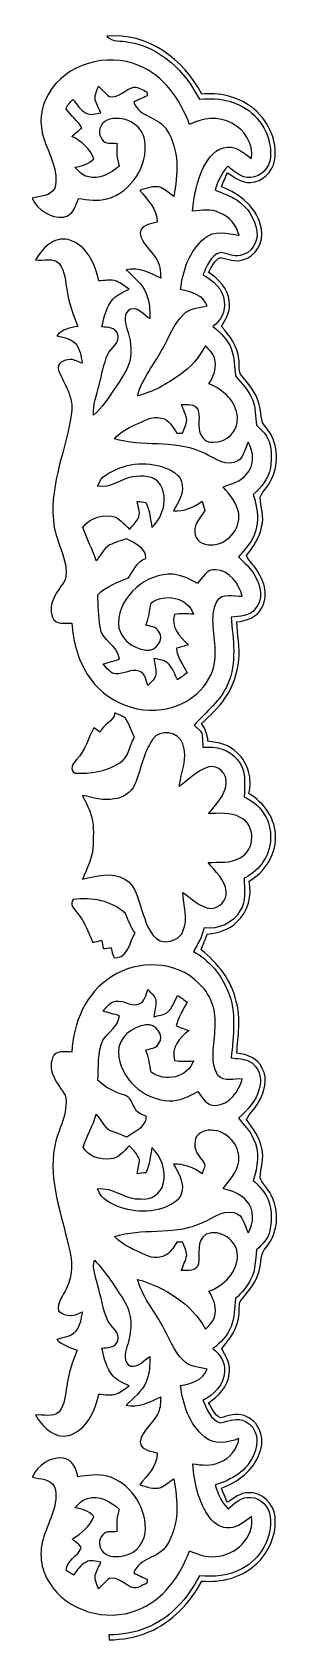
# Model space of a CAD drawing. Header units: centimetres. Extents: x -1.9 to 1.9, y -12.1 to 12.2.
import ezdxf

# ---------------------------------------------------------------- set-up
doc = ezdxf.new("R2010")
doc.units = ezdxf.units.CM
doc.header["$MEASUREMENT"] = 0
doc.layers.add('Camada 1', color=7, linetype='Continuous')

msp = doc.modelspace()

# ---------------------------------------------------------------- linework, layer by layer
at = {"layer": 'Camada 1', "color": 149}
msp.add_open_spline([(-0.72531, 12.11226), (-0.1203, 12.17365), (0.44343, 11.76266), (0.70731, 11.23809), (0.70731, 11.23809), (0.96872, 11.26172), (1.23825, 11.20493), (1.45204, 11.04793), (1.45204, 11.04793), (1.70249, 10.86414), (1.85985, 10.54135), (1.80833, 10.22949), (1.80833, 10.22949), (1.77765, 10.05593), (1.62418, 9.9127), (1.44638, 9.90317), (1.44638, 9.90317), (1.31163, 9.88907), (1.20156, 9.98007), (1.09502, 10.04782), (1.09502, 10.04782), (1.06432, 9.97726), (1.03433, 9.9067), (1.00576, 9.83544), (1.00576, 9.83544), (1.28693, 9.72784), (1.55609, 9.50912), (1.61008, 9.19832), (1.61008, 9.19832), (1.64782, 9.00112), (1.52541, 8.77887), (1.32537, 8.73125), (1.32537, 8.73125), (1.21214, 8.69349), (1.10067, 8.74924), (0.99024, 8.76864), (0.99024, 8.76864), (0.89464, 8.73301), (0.86006, 8.62329), (0.81104, 8.54286), (0.81104, 8.54286), (0.96202, 8.44232), (1.10172, 8.29874), (1.12289, 8.11001), (1.12289, 8.11001), (1.15322, 7.96924), (1.07244, 7.84224), (1.00858, 7.72407), (1.00858, 7.72407), (1.13135, 7.58437), (1.24919, 7.4235), (1.26717, 7.23159), (1.26717, 7.23159), (1.28198, 7.15751), (1.2633, 7.07602), (1.29222, 7.0051), (1.29222, 7.0051), (1.40582, 6.86681), (1.53246, 6.72747), (1.57444, 6.5479), (1.57444, 6.5479), (1.6122, 6.43078), (1.58326, 6.2886), (1.67922, 6.19548), (1.67922, 6.19548), (1.85914, 5.98557), (1.88348, 5.67124), (1.76705, 5.425), (1.76705, 5.425), (1.72225, 5.32341), (1.63795, 5.24615), (1.58996, 5.14702), (1.58996, 5.14702), (1.59561, 4.99745), (1.6584, 4.84823), (1.6129, 4.699), (1.6129, 4.699), (1.58326, 4.53319), (1.48237, 4.39632), (1.3857, 4.26332), (1.3857, 4.26332), (1.4037, 4.1924), (1.46967, 4.14513), (1.50883, 4.08515), (1.50883, 4.08515), (1.64112, 3.91512), (1.73073, 3.66676), (1.61042, 3.46638), (1.61042, 3.46638), (1.54199, 3.32668), (1.38148, 3.278), (1.23859, 3.25931), (1.23859, 3.25931), (1.24178, 3.06704), (1.28447, 2.87655), (1.26787, 2.68393), (1.26787, 2.68393), (1.24495, 2.48072), (1.17897, 2.27999), (1.06362, 2.1103), (1.06362, 2.1103), (0.96485, 1.96427), (0.83078, 1.8475), (0.70626, 1.72437), (0.70626, 1.72437), (0.75812, 1.64253), (0.79587, 1.55256), (0.80115, 1.4545), (0.80115, 1.4545), (0.96131, 1.43898), (1.13064, 1.4037), (1.24388, 1.27916), (1.24388, 1.27916), (1.41216, 1.12642), (1.47284, 0.88194), (1.41922, 0.66428), (1.41922, 0.66428), (1.65452, 0.52846), (1.82738, 0.27763), (1.82279, 0), (1.82279, 0), (1.82527, -0.27481), (1.65522, -0.52317), (1.42239, -0.65899), (1.42239, -0.65899), (1.46755, -0.87841), (1.41145, -1.12253), (1.24001, -1.27494), (1.24001, -1.27494), (1.1236, -1.39841), (0.95355, -1.43862), (0.79199, -1.45873), (0.79199, -1.45873), (0.762, -1.53846), (0.72884, -1.61712), (0.69673, -1.69615), (0.69673, -1.69615), (0.94896, -1.89442), (1.15851, -2.16005), (1.22872, -2.47896), (1.22872, -2.47896), (1.30703, -2.73437), (1.25024, -2.99895), (1.23825, -3.25895), (1.23825, -3.25895), (1.38959, -3.2773), (1.56033, -3.33587), (1.62243, -3.48967), (1.62243, -3.48967), (1.71131, -3.65371), (1.65629, -3.84915), (1.56669, -4.00015), (1.56669, -4.00015), (1.51482, -4.09363), (1.43087, -4.1656), (1.38219, -4.2612), (1.38219, -4.2612), (1.48237, -4.39313), (1.58291, -4.53248), (1.61325, -4.69971), (1.61325, -4.69971), (1.6577, -4.84786), (1.59597, -4.99638), (1.58996, -5.1449), (1.58996, -5.1449), (1.61466, -5.20912), (1.66582, -5.25885), (1.70285, -5.31636), (1.70285, -5.31636), (1.88736, -5.57176), (1.88665, -5.95277), (1.67922, -6.19548), (1.67922, -6.19548), (1.58433, -6.28896), (1.61183, -6.43078), (1.57444, -6.5479), (1.57444, -6.5479), (1.53634, -6.71018), (1.42909, -6.84247), (1.32221, -6.96524), (1.32221, -6.96524), (1.25552, -7.0238), (1.2841, -7.11941), (1.2707, -7.19701), (1.2707, -7.19701), (1.26223, -7.40127), (1.13946, -7.57519), (1.00894, -7.723), (1.00894, -7.723), (1.07138, -7.84153), (1.15288, -7.9689), (1.12289, -8.10965), (1.12289, -8.10965), (1.10172, -8.29839), (0.96273, -8.44267), (0.81068, -8.54216), (0.81068, -8.54216), (0.85972, -8.62295), (0.89464, -8.7323), (0.98989, -8.76899), (0.98989, -8.76899), (1.10771, -8.74501), (1.22907, -8.68961), (1.34902, -8.7376), (1.34902, -8.7376), (1.57656, -8.81097), (1.67534, -9.09496), (1.58114, -9.30627), (1.58114, -9.30627), (1.48943, -9.56522), (1.25341, -9.73737), (1.00646, -9.83509), (1.00646, -9.83509), (1.0347, -9.90635), (1.06432, -9.97691), (1.09502, -10.04746), (1.09502, -10.04746), (1.19274, -9.98643), (1.28939, -9.90389), (1.41111, -9.90247), (1.41111, -9.90247), (1.6143, -9.88905), (1.79634, -10.06544), (1.81468, -10.26337), (1.81468, -10.26337), (1.84291, -10.53112), (1.72578, -10.80416), (1.52858, -10.98408), (1.52858, -10.98408), (1.30986, -11.18693), (1.00083, -11.26525), (0.70767, -11.23809), (0.70767, -11.23809), (0.53269, -11.5704), (0.25822, -11.85932), (-0.09102, -12.00784), (-0.09102, -12.00784), (-0.2801, -12.09216), (-0.48753, -12.12356), (-0.6932, -12.12708), (-0.6932, -12.12708), (-0.6932, -12.10839), (-0.69356, -12.07099), (-0.69391, -12.0523), (-0.69391, -12.0523), (-0.31255, -12.05406), (0.07761, -11.91153), (0.33796, -11.62685), (0.33796, -11.62685), (0.47907, -11.49419), (0.58103, -11.32769), (0.67168, -11.158), (0.67168, -11.158), (0.889, -11.18059), (1.1176, -11.164), (1.31092, -11.05288), (1.31092, -11.05288), (1.59702, -10.91035), (1.77694, -10.58367), (1.74271, -10.26548), (1.74271, -10.26548), (1.72614, -10.11344), (1.60126, -9.98007), (1.44533, -9.97338), (1.44533, -9.97338), (1.30632, -9.95749), (1.20332, -10.06686), (1.10525, -10.14659), (1.10525, -10.14659), (1.00365, -10.04922), (0.95108, -9.91799), (0.91052, -9.78641), (0.91052, -9.78641), (1.15076, -9.70915), (1.40017, -9.57545), (1.49365, -9.32497), (1.49365, -9.32497), (1.58326, -9.15775), (1.54975, -8.9147), (1.36842, -8.82438), (1.36842, -8.82438), (1.24636, -8.75736), (1.11407, -8.82261), (0.9906, -8.84519), (0.9906, -8.84519), (0.83609, -8.80709), (0.78916, -8.63141), (0.72284, -8.50723), (0.72284, -8.50723), (0.88864, -8.42115), (1.04739, -8.27475), (1.04985, -8.07402), (1.04985, -8.07402), (1.06961, -7.93184), (0.97966, -7.8112), (0.87629, -7.72548), (0.87629, -7.72548), (0.98882, -7.63447), (1.09996, -7.53075), (1.1504, -7.39174), (1.1504, -7.39174), (1.20721, -7.25805), (1.19238, -7.10917), (1.2199, -6.96982), (1.2199, -6.96982), (1.30422, -6.87599), (1.40229, -6.79026), (1.45062, -6.67066), (1.45062, -6.67066), (1.52576, -6.53591), (1.51095, -6.37786), (1.5367, -6.23181), (1.5367, -6.23181), (1.62207, -6.14856), (1.71484, -6.06178), (1.73848, -5.93901), (1.73848, -5.93901), (1.76988, -5.76438), (1.77165, -5.57072), (1.68063, -5.41267), (1.68063, -5.41267), (1.63371, -5.32236), (1.55609, -5.25497), (1.4866, -5.18337), (1.4866, -5.18337), (1.55327, -4.9791), (1.58644, -4.74732), (1.4866, -4.54766), (1.4866, -4.54766), (1.44039, -4.42665), (1.3395, -4.3434), (1.26434, -4.24215), (1.26434, -4.24215), (1.3977, -4.11762), (1.53353, -3.9811), (1.57551, -3.79623), (1.57551, -3.79623), (1.63442, -3.64277), (1.56915, -3.45263), (1.42063, -3.37819), (1.42063, -3.37819), (1.33561, -3.34468), (1.24319, -3.34151), (1.15359, -3.33162), (1.15359, -3.33162), (1.18109, -2.99614), (1.23895, -2.6423), (1.10418, -2.32163), (1.10418, -2.32163), (1.00259, -2.06974), (0.81808, -1.85384), (0.58103, -1.72013), (0.58103, -1.72013), (0.65334, -1.61113), (0.71049, -1.49294), (0.74436, -1.36666), (0.74436, -1.36666), (0.95496, -1.38818), (1.18145, -1.30174), (1.28447, -1.10842), (1.28447, -1.10842), (1.38394, -0.96237), (1.35078, -0.78105), (1.34796, -0.6156), (1.34796, -0.6156), (1.59244, -0.49883), (1.76671, -0.23953), (1.7473, 0.03598), (1.7473, 0.03598), (1.74342, 0.28892), (1.5748, 0.51435), (1.34725, 0.61489), (1.34725, 0.61489), (1.35643, 0.80503), (1.3843, 1.02022), (1.24848, 1.17615), (1.24848, 1.17615), (1.12923, 1.34126), (0.91687, 1.38041), (0.72602, 1.36489), (0.72602, 1.36489), (0.72036, 1.43651), (0.72107, 1.50883), (0.70872, 1.57973), (0.70872, 1.57973), (0.67663, 1.62489), (0.63394, 1.66088), (0.59513, 1.69932), (0.59513, 1.69932), (0.77116, 1.90112), (0.99694, 2.06869), (1.10348, 2.32197), (1.10348, 2.32197), (1.24459, 2.64054), (1.17651, 2.99685), (1.15393, 3.33162), (1.15393, 3.33162), (1.28023, 3.3461), (1.43191, 3.34362), (1.51694, 3.45581), (1.51694, 3.45581), (1.64287, 3.59409), (1.59597, 3.79871), (1.51623, 3.94794), (1.51623, 3.94794), (1.45908, 4.06717), (1.3529, 4.14867), (1.26434, 4.24285), (1.26434, 4.24285), (1.3462, 4.34939), (1.45133, 4.44112), (1.49718, 4.57164), (1.49718, 4.57164), (1.58537, 4.76637), (1.5501, 4.98686), (1.48624, 5.183), (1.48624, 5.183), (1.60513, 5.29307), (1.71838, 5.42325), (1.74554, 5.58835), (1.74554, 5.58835), (1.76283, 5.73792), (1.76988, 5.89879), (1.70215, 6.03778), (1.70215, 6.03778), (1.66511, 6.11645), (1.59349, 6.16902), (1.5367, 6.23217), (1.5367, 6.23217), (1.51095, 6.36057), (1.52822, 6.49851), (1.4725, 6.62094), (1.4725, 6.62094), (1.42168, 6.75886), (1.31621, 6.86293), (1.22096, 6.97018), (1.22096, 6.97018), (1.19133, 7.10847), (1.20826, 7.25733), (1.15111, 7.39034), (1.15111, 7.39034), (1.10101, 7.53039), (0.98848, 7.63305), (0.877, 7.72512), (0.877, 7.72512), (0.99236, 7.81437), (1.07631, 7.95408), (1.04668, 8.10436), (1.04668, 8.10436), (1.03258, 8.2931), (0.87877, 8.42433), (0.72319, 8.50723), (0.72319, 8.50723), (0.78916, 8.63141), (0.83609, 8.80709), (0.9906, 8.84519), (0.9906, 8.84519), (1.09114, 8.83355), (1.18638, 8.77428), (1.29046, 8.80004), (1.29046, 8.80004), (1.45696, 8.82543), (1.56209, 9.00288), (1.54023, 9.16305), (1.54023, 9.16305), (1.51058, 9.35355), (1.39946, 9.53169), (1.23718, 9.63682), (1.23718, 9.63682), (1.13665, 9.70492), (1.01988, 9.7409), (0.90805, 9.78429), (0.90805, 9.78429), (0.95108, 9.91588), (1.00329, 10.04817), (1.10489, 10.14659), (1.10489, 10.14659), (1.21179, 10.05063), (1.35042, 9.93352), (1.50495, 9.98819), (1.50495, 9.98819), (1.66017, 10.02065), (1.75612, 10.18398), (1.74625, 10.33568), (1.74625, 10.33568), (1.7519, 10.6493), (1.55327, 10.95127), (1.26612, 11.07545), (1.26612, 11.07545), (1.08267, 11.16824), (0.87241, 11.1774), (0.67168, 11.15836), (0.67168, 11.15836), (0.46284, 11.58098), (0.08254, 11.94752), (-0.39687, 12.02372), (-0.39687, 12.02372), (-0.50658, 12.05476), (-0.64347, 12.01525), (-0.72531, 12.11226)], degree=3, knots=[0, 0, 0, 0, 0.00793651, 0.00793651, 0.00793651, 0.00793651, 0.01587302, 0.01587302, 0.01587302, 0.01587302, 0.02380952, 0.02380952, 0.02380952, 0.02380952, 0.03174603, 0.03174603, 0.03174603, 0.03174603, 0.03968254, 0.03968254, 0.03968254, 0.03968254, 0.04761905, 0.04761905, 0.04761905, 0.04761905, 0.05555556, 0.05555556, 0.05555556, 0.05555556, 0.06349206, 0.06349206, 0.06349206, 0.06349206, 0.07142857, 0.07142857, 0.07142857, 0.07142857, 0.07936508, 0.07936508, 0.07936508, 0.07936508, 0.08730159, 0.08730159, 0.08730159, 0.08730159, 0.0952381, 0.0952381, 0.0952381, 0.0952381, 0.1031746, 0.1031746, 0.1031746, 0.1031746, 0.11111111, 0.11111111, 0.11111111, 0.11111111, 0.11904762, 0.11904762, 0.11904762, 0.11904762, 0.12698413, 0.12698413, 0.12698413, 0.12698413, 0.13492063, 0.13492063, 0.13492063, 0.13492063, 0.14285714, 0.14285714, 0.14285714, 0.14285714, 0.15079365, 0.15079365, 0.15079365, 0.15079365, 0.15873016, 0.15873016, 0.15873016, 0.15873016, 0.16666667, 0.16666667, 0.16666667, 0.16666667, 0.17460317, 0.17460317, 0.17460317, 0.17460317, 0.18253968, 0.18253968, 0.18253968, 0.18253968, 0.19047619, 0.19047619, 0.19047619, 0.19047619, 0.1984127, 0.1984127, 0.1984127, 0.1984127, 0.20634921, 0.20634921, 0.20634921, 0.20634921, 0.21428571, 0.21428571, 0.21428571, 0.21428571, 0.22222222, 0.22222222, 0.22222222, 0.22222222, 0.23015873, 0.23015873, 0.23015873, 0.23015873, 0.23809524, 0.23809524, 0.23809524, 0.23809524, 0.24603175, 0.24603175, 0.24603175, 0.24603175, 0.25396825, 0.25396825, 0.25396825, 0.25396825, 0.26190476, 0.26190476, 0.26190476, 0.26190476, 0.26984127, 0.26984127, 0.26984127, 0.26984127, 0.27777778, 0.27777778, 0.27777778, 0.27777778, 0.28571429, 0.28571429, 0.28571429, 0.28571429, 0.29365079, 0.29365079, 0.29365079, 0.29365079, 0.3015873, 0.3015873, 0.3015873, 0.3015873, 0.30952381, 0.30952381, 0.30952381, 0.30952381, 0.31746032, 0.31746032, 0.31746032, 0.31746032, 0.32539683, 0.32539683, 0.32539683, 0.32539683, 0.33333333, 0.33333333, 0.33333333, 0.33333333, 0.34126984, 0.34126984, 0.34126984, 0.34126984, 0.34920635, 0.34920635, 0.34920635, 0.34920635, 0.35714286, 0.35714286, 0.35714286, 0.35714286, 0.36507937, 0.36507937, 0.36507937, 0.36507937, 0.37301587, 0.37301587, 0.37301587, 0.37301587, 0.38095238, 0.38095238, 0.38095238, 0.38095238, 0.38888889, 0.38888889, 0.38888889, 0.38888889, 0.3968254, 0.3968254, 0.3968254, 0.3968254, 0.4047619, 0.4047619, 0.4047619, 0.4047619, 0.41269841, 0.41269841, 0.41269841, 0.41269841, 0.42063492, 0.42063492, 0.42063492, 0.42063492, 0.42857143, 0.42857143, 0.42857143, 0.42857143, 0.43650794, 0.43650794, 0.43650794, 0.43650794, 0.44444444, 0.44444444, 0.44444444, 0.44444444, 0.45238095, 0.45238095, 0.45238095, 0.45238095, 0.46031746, 0.46031746, 0.46031746, 0.46031746, 0.46825397, 0.46825397, 0.46825397, 0.46825397, 0.47619048, 0.47619048, 0.47619048, 0.47619048, 0.48412698, 0.48412698, 0.48412698, 0.48412698, 0.49206349, 0.49206349, 0.49206349, 0.49206349, 0.5, 0.5, 0.5, 0.5, 0.50793651, 0.50793651, 0.50793651, 0.50793651, 0.51587302, 0.51587302, 0.51587302, 0.51587302, 0.52380952, 0.52380952, 0.52380952, 0.52380952, 0.53174603, 0.53174603, 0.53174603, 0.53174603, 0.53968254, 0.53968254, 0.53968254, 0.53968254, 0.54761905, 0.54761905, 0.54761905, 0.54761905, 0.55555556, 0.55555556, 0.55555556, 0.55555556, 0.56349206, 0.56349206, 0.56349206, 0.56349206, 0.57142857, 0.57142857, 0.57142857, 0.57142857, 0.57936508, 0.57936508, 0.57936508, 0.57936508, 0.58730159, 0.58730159, 0.58730159, 0.58730159, 0.5952381, 0.5952381, 0.5952381, 0.5952381, 0.6031746, 0.6031746, 0.6031746, 0.6031746, 0.61111111, 0.61111111, 0.61111111, 0.61111111, 0.61904762, 0.61904762, 0.61904762, 0.61904762, 0.62698413, 0.62698413, 0.62698413, 0.62698413, 0.63492063, 0.63492063, 0.63492063, 0.63492063, 0.64285714, 0.64285714, 0.64285714, 0.64285714, 0.65079365, 0.65079365, 0.65079365, 0.65079365, 0.65873016, 0.65873016, 0.65873016, 0.65873016, 0.66666667, 0.66666667, 0.66666667, 0.66666667, 0.67460317, 0.67460317, 0.67460317, 0.67460317, 0.68253968, 0.68253968, 0.68253968, 0.68253968, 0.69047619, 0.69047619, 0.69047619, 0.69047619, 0.6984127, 0.6984127, 0.6984127, 0.6984127, 0.70634921, 0.70634921, 0.70634921, 0.70634921, 0.71428571, 0.71428571, 0.71428571, 0.71428571, 0.72222222, 0.72222222, 0.72222222, 0.72222222, 0.73015873, 0.73015873, 0.73015873, 0.73015873, 0.73809524, 0.73809524, 0.73809524, 0.73809524, 0.74603175, 0.74603175, 0.74603175, 0.74603175, 0.75396825, 0.75396825, 0.75396825, 0.75396825, 0.76190476, 0.76190476, 0.76190476, 0.76190476, 0.76984127, 0.76984127, 0.76984127, 0.76984127, 0.77777778, 0.77777778, 0.77777778, 0.77777778, 0.78571429, 0.78571429, 0.78571429, 0.78571429, 0.79365079, 0.79365079, 0.79365079, 0.79365079, 0.8015873, 0.8015873, 0.8015873, 0.8015873, 0.80952381, 0.80952381, 0.80952381, 0.80952381, 0.81746032, 0.81746032, 0.81746032, 0.81746032, 0.82539683, 0.82539683, 0.82539683, 0.82539683, 0.83333333, 0.83333333, 0.83333333, 0.83333333, 0.84126984, 0.84126984, 0.84126984, 0.84126984, 0.84920635, 0.84920635, 0.84920635, 0.84920635, 0.85714286, 0.85714286, 0.85714286, 0.85714286, 0.86507937, 0.86507937, 0.86507937, 0.86507937, 0.87301587, 0.87301587, 0.87301587, 0.87301587, 0.88095238, 0.88095238, 0.88095238, 0.88095238, 0.88888889, 0.88888889, 0.88888889, 0.88888889, 0.8968254, 0.8968254, 0.8968254, 0.8968254, 0.9047619, 0.9047619, 0.9047619, 0.9047619, 0.91269841, 0.91269841, 0.91269841, 0.91269841, 0.92063492, 0.92063492, 0.92063492, 0.92063492, 0.92857143, 0.92857143, 0.92857143, 0.92857143, 0.93650794, 0.93650794, 0.93650794, 0.93650794, 0.94444444, 0.94444444, 0.94444444, 0.94444444, 0.95238095, 0.95238095, 0.95238095, 0.95238095, 0.96031746, 0.96031746, 0.96031746, 0.96031746, 0.96825397, 0.96825397, 0.96825397, 0.96825397, 0.97619048, 0.97619048, 0.97619048, 0.97619048, 0.98412698, 0.98412698, 0.98412698, 0.98412698, 1, 1, 1, 1], dxfattribs=at)
at = {"layer": 'Camada 1', "color": 156}
for points, knots in [([(-1.6083, 11.23703), (-1.34761, 11.69564), (-0.72319, 11.87273), (-0.24589, 11.66953), (-0.24589, 11.66953), (0.13864, 11.51854), (0.38381, 11.15236), (0.5228, 10.77877), (0.5228, 10.77877), (0.71861, 10.88072), (0.96555, 10.91035), (1.16275, 10.7957), (1.16275, 10.7957), (1.3596, 10.70222), (1.48836, 10.48526), (1.46085, 10.26618), (1.46085, 10.26618), (1.34832, 10.33603), (1.24213, 10.4468), (1.09855, 10.43375), (1.09855, 10.43375), (0.92251, 10.43199), (0.80751, 10.2743), (0.73625, 10.13177), (0.73625, 10.13177), (0.63253, 9.92611), (0.59055, 9.6961), (0.57043, 9.46855), (0.57043, 9.46855), (0.7059, 9.48372), (0.85019, 9.50524), (0.97825, 9.4435), (0.97825, 9.4435), (1.12783, 9.38776), (1.23542, 9.2523), (1.27175, 9.09848), (1.27175, 9.09848), (1.09819, 9.13553), (0.895, 9.18845), (0.74648, 9.05615), (0.74648, 9.05615), (0.5221, 8.86777), (0.41804, 8.5665), (0.3891, 8.28181), (0.3891, 8.28181), (0.54785, 8.25429), (0.72602, 8.20137), (0.79021, 8.03592), (0.79021, 8.03592), (0.66462, 8.00699), (0.52175, 7.99888), (0.4265, 7.90115), (0.4265, 7.90115), (0.28434, 7.7597), (0.21554, 7.56673), (0.12064, 7.39422), (0.12064, 7.39422), (-0.00212, 7.15327), (-0.19719, 6.94689), (-0.26034, 6.67807), (-0.26034, 6.67807), (-0.0268, 6.72994), (0.18097, 6.85906), (0.3757, 6.99347), (0.3757, 6.99347), (0.53939, 7.10494), (0.66957, 7.25733), (0.76341, 7.43055), (0.76341, 7.43055), (0.82515, 7.36106), (0.91227, 7.29543), (0.9091, 7.19208), (0.9091, 7.19208), (0.93239, 7.07036), (0.87488, 6.95924), (0.81667, 6.85694), (0.81667, 6.85694), (1.03116, 6.77474), (1.23155, 6.59165), (1.24741, 6.35034), (1.24741, 6.35034), (1.264, 6.14997), (1.08162, 5.9637), (0.88123, 5.97534), (0.88123, 5.97534), (0.77998, 5.95948), (0.69568, 6.04872), (0.67451, 6.14079), (0.67451, 6.14079), (0.64487, 6.2484), (0.68757, 6.36376), (0.65017, 6.46959), (0.65017, 6.46959), (0.60147, 6.56201), (0.48612, 6.54227), (0.40004, 6.54719), (0.40004, 6.54719), (0.42827, 6.46994), (0.46848, 6.39514), (0.4819, 6.31296), (0.4819, 6.31296), (0.47695, 6.24275), (0.44379, 6.17889), (0.41909, 6.11433), (0.41909, 6.11433), (0.39722, 6.11433), (0.35348, 6.1147), (0.3316, 6.1147), (0.3316, 6.1147), (0.27269, 6.20535), (0.21342, 6.31754), (0.09701, 6.33942), (0.09701, 6.33942), (-0.04726, 6.38033), (-0.17604, 6.28967), (-0.30232, 6.23569), (-0.30232, 6.23569), (-0.41733, 6.18596), (-0.5274, 6.1221), (-0.61241, 6.02862), (-0.61241, 6.02862), (-0.19015, 5.89738), (0.2734, 6.0152), (0.68509, 5.83388), (0.68509, 5.83388), (0.85372, 5.77639), (1.00576, 5.62044), (1.19627, 5.66914), (1.19627, 5.66914), (1.33984, 5.69911), (1.35042, 5.8688), (1.41145, 5.975), (1.41145, 5.975), (1.49506, 5.82753), (1.50812, 5.62151), (1.3836, 5.49205), (1.3836, 5.49205), (1.29892, 5.37879), (1.1571, 5.34599), (1.03082, 5.3026), (1.03082, 5.3026), (1.13171, 5.18266), (1.24319, 5.05707), (1.26753, 4.89584), (1.26753, 4.89584), (1.29504, 4.65807), (1.08902, 4.41819), (0.84632, 4.42419), (0.84632, 4.42419), (0.73096, 4.41607), (0.59477, 4.49367), (0.60466, 4.6228), (0.60466, 4.6228), (0.58525, 4.75333), (0.6999, 4.83941), (0.75459, 4.94347), (0.75459, 4.94347), (0.74541, 4.99215), (0.72743, 5.03836), (0.71296, 5.08528), (0.71296, 5.08528), (0.58773, 4.99004), (0.43992, 4.92831), (0.2801, 4.93854), (0.2801, 4.93854), (0.34149, 5.05919), (0.43709, 5.17806), (0.41416, 5.3227), (0.41416, 5.3227), (0.40393, 5.48852), (0.23388, 5.56331), (0.09735, 5.60846), (0.09735, 5.60846), (-0.19967, 5.69524), (-0.54081, 5.64127), (-0.78422, 5.44476), (-0.78422, 5.44476), (-0.82973, 5.41372), (-0.84242, 5.35798), (-0.86501, 5.31106), (-0.86501, 5.31106), (-0.67239, 5.27437), (-0.51964, 5.42149), (-0.3376, 5.45112), (-0.3376, 5.45112), (-0.19156, 5.47334), (-0.00458, 5.47758), (0.0822, 5.33259), (0.0822, 5.33259), (0.2046, 5.12127), (0.12417, 4.84752), (-0.0448, 4.68524), (-0.0448, 4.68524), (-0.0702, 4.81329), (-0.07796, 4.94663), (-0.13616, 5.06589), (-0.13616, 5.06589), (-0.16898, 5.06976), (-0.23529, 5.07753), (-0.26811, 5.08141), (-0.26811, 5.08141), (-0.25822, 4.99463), (-0.20214, 4.89513), (-0.26, 4.81434), (-0.26, 4.81434), (-0.29245, 4.7558), (-0.34149, 4.70887), (-0.387, 4.66054), (-0.387, 4.66054), (-0.45084, 4.72439), (-0.50906, 4.79777), (-0.59055, 4.84011), (-0.59055, 4.84011), (-0.76553, 4.89691), (-0.98178, 4.84363), (-1.08725, 4.687), (-1.08725, 4.687), (-1.03504, 4.51379), (-0.93556, 4.35715), (-0.88582, 4.18182), (-0.88582, 4.18182), (-0.82232, 4.26473), (-0.77187, 4.36279), (-0.68474, 4.42382), (-0.68474, 4.42382), (-0.59972, 4.45523), (-0.51647, 4.49721), (-0.42686, 4.51414), (-0.42686, 4.51414), (-0.30726, 4.44675), (-0.13229, 4.38538), (-0.13864, 4.21886), (-0.13864, 4.21886), (-0.27939, 4.17335), (-0.32244, 4.03048), (-0.40111, 3.92324), (-0.40111, 3.92324), (-0.56232, 3.85375), (-0.73625, 3.8033), (-0.86113, 3.671), (-0.86113, 3.671), (-0.85794, 3.50801), (-0.85266, 3.34468), (-0.82761, 3.18311), (-0.82761, 3.18311), (-0.8061, 2.97673), (-0.55633, 2.90371), (-0.53516, 2.69521), (-0.53516, 2.69521), (-0.6177, 2.67053), (-0.70097, 2.64829), (-0.78317, 2.62325), (-0.78317, 2.62325), (-0.7246, 2.56857), (-0.67909, 2.47509), (-0.58773, 2.47543), (-0.58773, 2.47543), (-0.46884, 2.46345), (-0.35701, 2.55693), (-0.23883, 2.51459), (-0.23883, 2.51459), (-0.14498, 2.48391), (-0.13794, 2.37455), (-0.10617, 2.29658), (-0.10617, 2.29658), (-0.06032, 2.34879), (0.00212, 2.39572), (0.01622, 2.46732), (0.01622, 2.46732), (0.01551, 2.54916), (-0.00635, 2.62854), (-0.01693, 2.70862), (-0.01693, 2.70862), (0.06385, 2.68817), (0.15909, 2.68216), (0.21766, 2.61443), (0.21766, 2.61443), (0.27515, 2.54847), (0.30161, 2.46308), (0.34113, 2.38619), (0.34113, 2.38619), (0.39158, 2.41757), (0.44026, 2.45251), (0.48682, 2.49025), (0.48682, 2.49025), (0.42615, 2.60984), (0.33513, 2.72097), (0.32666, 2.85996), (0.32666, 2.85996), (0.3877, 2.87796), (0.44874, 2.89594), (0.50977, 2.91465), (0.50977, 2.91465), (0.3757, 3.02648), (0.23847, 3.18381), (0.29598, 3.37255), (0.29598, 3.37255), (0.39088, 3.3849), (0.48612, 3.38101), (0.58137, 3.37714), (0.58137, 3.37714), (0.49494, 3.63502), (0.14676, 3.69639), (-0.05644, 3.54682), (-0.05644, 3.54682), (-0.08008, 3.43429), (-0.09102, 3.31893), (-0.13864, 3.21239), (-0.13864, 3.21239), (-0.0716, 3.18947), (0.01622, 3.18769), (0.05608, 3.11891), (0.05608, 3.11891), (0.15592, 2.99578), (0.00881, 2.80105), (-0.13757, 2.83174), (-0.13757, 2.83174), (-0.34395, 2.85784), (-0.55386, 3.02048), (-0.55104, 3.2445), (-0.55104, 3.2445), (-0.53445, 3.65724), (-0.13194, 4.00473), (0.27693, 3.97862), (0.27693, 3.97862), (0.40993, 3.9684), (0.52811, 3.90207), (0.64276, 3.84033), (0.64276, 3.84033), (0.71825, 3.92465), (0.78387, 4.0633), (0.91722, 4.04847), (0.91722, 4.04847), (1.12676, 4.03965), (1.26929, 3.8368), (1.32045, 3.65019), (1.32045, 3.65019), (1.1952, 3.63889), (1.01106, 3.71228), (0.93802, 3.57011), (0.93802, 3.57011), (0.81173, 3.32351), (0.92499, 3.04587), (0.9084, 2.78482), (0.9084, 2.78482), (0.92779, 2.41194), (0.63287, 2.07963), (0.28751, 1.97731), (0.28751, 1.97731), (-0.19297, 1.81081), (-0.76022, 2.04223), (-1.02164, 2.47015), (-1.02164, 2.47015), (-1.16804, 2.70016), (-1.23859, 2.9711), (-1.2527, 3.24167), (-1.2527, 3.24167), (-1.3522, 3.24414), (-1.50318, 3.20781), (-1.54657, 3.3288), (-1.54657, 3.3288), (-1.63054, 3.53976), (-1.46261, 3.72886), (-1.35361, 3.8929), (-1.35361, 3.8929), (-1.28939, 4.21569), (-1.52223, 4.48734), (-1.53317, 4.80201), (-1.53317, 4.80201), (-1.5882, 5.35869), (-1.33349, 5.87798), (-1.25764, 6.41948), (-1.25764, 6.41948), (-1.22731, 6.65656), (-1.36806, 6.85411), (-1.45555, 7.05979), (-1.45555, 7.05979), (-1.49825, 7.17337), (-1.36771, 7.21995), (-1.27811, 7.2277), (-1.27811, 7.2277), (-1.21425, 7.22205), (-1.1571, 7.18855), (-1.09643, 7.1695), (-1.09643, 7.1695), (-1.12041, 7.27357), (-1.12959, 7.39104), (-1.20473, 7.4736), (-1.20473, 7.4736), (-1.27528, 7.5519), (-1.38888, 7.55438), (-1.48271, 7.58577), (-1.48271, 7.58577), (-1.40334, 7.68173), (-1.28198, 7.71277), (-1.16275, 7.72442), (-1.16275, 7.72442), (-1.23647, 7.89657), (-1.30033, 8.07402), (-1.32503, 8.26064), (-1.32503, 8.26064), (-1.35466, 8.40105), (-1.35502, 8.55802), (-1.44497, 8.67656), (-1.44497, 8.67656), (-1.53811, 8.77358), (-1.68592, 8.71431), (-1.80374, 8.73019), (-1.80374, 8.73019), (-1.70285, 8.90129), (-1.52788, 9.08966), (-1.3081, 9.03781), (-1.3081, 9.03781), (-1.03187, 8.96338), (-0.90346, 8.6681), (-0.84842, 8.41233), (-0.84842, 8.41233), (-0.75988, 8.41833), (-0.6671, 8.44056), (-0.58032, 8.40951), (-0.58032, 8.40951), (-0.51118, 8.37847), (-0.4512, 8.33119), (-0.38876, 8.28815), (-0.38876, 8.28815), (-0.47059, 8.243), (-0.5662, 8.21372), (-0.63005, 8.14211), (-0.63005, 8.14211), (-0.72777, 8.02145), (-0.77435, 7.8687), (-0.7994, 7.71735), (-0.7994, 7.71735), (-0.70979, 7.71065), (-0.59831, 7.71313), (-0.56161, 7.61083), (-0.56161, 7.61083), (-0.51647, 7.48242), (-0.65899, 7.40409), (-0.71225, 7.30566), (-0.71225, 7.30566), (-0.77645, 7.15822), (-0.80115, 6.99769), (-0.84313, 6.84318), (-0.84313, 6.84318), (-0.87911, 6.69113), (-0.94121, 6.5412), (-0.92674, 6.3821), (-0.92674, 6.3821), (-0.79691, 6.49498), (-0.70696, 6.64316), (-0.60888, 6.7818), (-0.60888, 6.7818), (-0.51929, 6.91409), (-0.42403, 7.04708), (-0.37889, 7.20195), (-0.37889, 7.20195), (-0.35065, 7.36635), (-0.36405, 7.5385), (-0.42333, 7.69479), (-0.42333, 7.69479), (-0.4579, 7.79144), (-0.47978, 7.93326), (-0.36795, 7.98794), (-0.36795, 7.98794), (-0.2494, 8.01758), (-0.16827, 7.89939), (-0.07902, 7.84436), (-0.07902, 7.84436), (-0.07549, 7.97313), (-0.07549, 8.10718), (-0.1337, 8.22536), (-0.1337, 8.22536), (-0.18908, 8.37564), (-0.32631, 8.46772), (-0.4318, 8.5799), (-0.4318, 8.5799), (-0.24482, 8.62365), (-0.07408, 8.53439), (0.08714, 8.45361), (0.08714, 8.45361), (0.08678, 8.56085), (0.07725, 8.67375), (0.01235, 8.76334), (0.01235, 8.76334), (-0.06456, 8.88752), (-0.20601, 8.98136), (-0.22294, 9.13553), (-0.22294, 9.13553), (-0.2092, 9.26499), (-0.06208, 9.26853), (0.03315, 9.30275), (0.03315, 9.30275), (0.03703, 9.50136), (-0.1136, 9.64), (-0.2293, 9.78146), (-0.2293, 9.78146), (-0.127, 9.81498), (-0.01763, 9.85448), (0.09102, 9.82591), (0.09102, 9.82591), (0.16087, 9.78923), (0.21978, 9.7349), (0.28575, 9.69151), (0.28575, 9.69151), (0.35065, 10.02205), (0.37182, 10.39636), (0.18274, 10.69199), (0.18274, 10.69199), (0.06738, 10.89589), (-0.23988, 10.88143), (-0.31855, 11.11637), (-0.31855, 11.11637), (-0.25259, 11.1513), (-0.18486, 11.1827), (-0.11465, 11.20916), (-0.11465, 11.20916), (-0.1164, 11.22503), (-0.11994, 11.25714), (-0.12206, 11.27301), (-0.12206, 11.27301), (-0.1852, 11.29911), (-0.24623, 11.34109), (-0.31644, 11.34251), (-0.31644, 11.34251), (-0.44944, 11.31922), (-0.54081, 11.16506), (-0.68721, 11.20069), (-0.68721, 11.20069), (-0.75106, 11.24231), (-0.79798, 11.30334), (-0.85124, 11.35626), (-0.85124, 11.35626), (-0.87277, 11.28959), (-0.9151, 11.22326), (-0.9017, 11.1506), (-0.9017, 11.1506), (-0.88194, 11.0818), (-0.84561, 11.01936), (-0.81704, 10.9541), (-0.81704, 10.9541), (-0.88971, 10.94705), (-0.96979, 10.90824), (-1.03823, 10.95092), (-1.03823, 10.95092), (-1.12783, 10.99326), (-1.17722, 11.08356), (-1.23789, 11.15695), (-1.23789, 11.15695), (-1.27528, 11.11144), (-1.33385, 11.07474), (-1.3395, 11.0109), (-1.3395, 11.0109), (-1.27034, 10.90859), (-1.16557, 10.83522), (-1.10313, 10.72727), (-1.10313, 10.72727), (-1.15288, 10.68351), (-1.20368, 10.64189), (-1.25341, 10.59849), (-1.25341, 10.59849), (-1.10949, 10.52442), (-0.98142, 10.41646), (-0.92463, 10.25983), (-0.92463, 10.25983), (-0.99835, 10.17763), (-1.10243, 10.14764), (-1.20791, 10.13213), (-1.20791, 10.13213), (-1.15217, 10.07709), (-1.10208, 10.00441), (-1.01917, 9.99031), (-1.01917, 9.99031), (-0.8449, 9.93633), (-0.66781, 10.03546), (-0.54151, 10.14976), (-0.54151, 10.14976), (-0.57221, 10.26159), (-0.58773, 10.3766), (-0.56797, 10.49196), (-0.56797, 10.49196), (-0.64769, 10.50077), (-0.7553, 10.46938), (-0.80044, 10.55722), (-0.80044, 10.55722), (-0.87948, 10.6493), (-0.8262, 10.7957), (-0.72248, 10.84473), (-0.72248, 10.84473), (-0.49213, 10.92976), (-0.18486, 10.79005), (-0.15134, 10.53218), (-0.15134, 10.53218), (-0.09666, 10.15612), (-0.35772, 9.75888), (-0.72214, 9.6527), (-0.72214, 9.6527), (-0.86501, 9.61602), (-1.01247, 9.64177), (-1.15534, 9.66152), (-1.15534, 9.66152), (-1.19556, 9.5458), (-1.23647, 9.3987), (-1.37936, 9.3786), (-1.37936, 9.3786), (-1.57656, 9.35566), (-1.77165, 9.48619), (-1.8542, 9.66293), (-1.8542, 9.66293), (-1.73777, 9.69856), (-1.57797, 9.68903), (-1.51411, 9.81427), (-1.51411, 9.81427), (-1.4411, 10.07921), (-1.60267, 10.32262), (-1.67674, 10.56745), (-1.67674, 10.56745), (-1.7526, 10.78688), (-1.73214, 11.03876), (-1.6083, 11.23703)], [0, 0, 0, 0, 0.00641026, 0.00641026, 0.00641026, 0.00641026, 0.01282051, 0.01282051, 0.01282051, 0.01282051, 0.01923077, 0.01923077, 0.01923077, 0.01923077, 0.02564103, 0.02564103, 0.02564103, 0.02564103, 0.03205128, 0.03205128, 0.03205128, 0.03205128, 0.03846154, 0.03846154, 0.03846154, 0.03846154, 0.04487179, 0.04487179, 0.04487179, 0.04487179, 0.05128205, 0.05128205, 0.05128205, 0.05128205, 0.05769231, 0.05769231, 0.05769231, 0.05769231, 0.06410256, 0.06410256, 0.06410256, 0.06410256, 0.07051282, 0.07051282, 0.07051282, 0.07051282, 0.07692308, 0.07692308, 0.07692308, 0.07692308, 0.08333333, 0.08333333, 0.08333333, 0.08333333, 0.08974359, 0.08974359, 0.08974359, 0.08974359, 0.09615385, 0.09615385, 0.09615385, 0.09615385, 0.1025641, 0.1025641, 0.1025641, 0.1025641, 0.10897436, 0.10897436, 0.10897436, 0.10897436, 0.11538462, 0.11538462, 0.11538462, 0.11538462, 0.12179487, 0.12179487, 0.12179487, 0.12179487, 0.12820513, 0.12820513, 0.12820513, 0.12820513, 0.13461538, 0.13461538, 0.13461538, 0.13461538, 0.14102564, 0.14102564, 0.14102564, 0.14102564, 0.1474359, 0.1474359, 0.1474359, 0.1474359, 0.15384615, 0.15384615, 0.15384615, 0.15384615, 0.16025641, 0.16025641, 0.16025641, 0.16025641, 0.16666667, 0.16666667, 0.16666667, 0.16666667, 0.17307692, 0.17307692, 0.17307692, 0.17307692, 0.17948718, 0.17948718, 0.17948718, 0.17948718, 0.18589744, 0.18589744, 0.18589744, 0.18589744, 0.19230769, 0.19230769, 0.19230769, 0.19230769, 0.19871795, 0.19871795, 0.19871795, 0.19871795, 0.20512821, 0.20512821, 0.20512821, 0.20512821, 0.21153846, 0.21153846, 0.21153846, 0.21153846, 0.21794872, 0.21794872, 0.21794872, 0.21794872, 0.22435897, 0.22435897, 0.22435897, 0.22435897, 0.23076923, 0.23076923, 0.23076923, 0.23076923, 0.23717949, 0.23717949, 0.23717949, 0.23717949, 0.24358974, 0.24358974, 0.24358974, 0.24358974, 0.25, 0.25, 0.25, 0.25, 0.25641026, 0.25641026, 0.25641026, 0.25641026, 0.26282051, 0.26282051, 0.26282051, 0.26282051, 0.26923077, 0.26923077, 0.26923077, 0.26923077, 0.27564103, 0.27564103, 0.27564103, 0.27564103, 0.28205128, 0.28205128, 0.28205128, 0.28205128, 0.28846154, 0.28846154, 0.28846154, 0.28846154, 0.29487179, 0.29487179, 0.29487179, 0.29487179, 0.30128205, 0.30128205, 0.30128205, 0.30128205, 0.30769231, 0.30769231, 0.30769231, 0.30769231, 0.31410256, 0.31410256, 0.31410256, 0.31410256, 0.32051282, 0.32051282, 0.32051282, 0.32051282, 0.32692308, 0.32692308, 0.32692308, 0.32692308, 0.33333333, 0.33333333, 0.33333333, 0.33333333, 0.33974359, 0.33974359, 0.33974359, 0.33974359, 0.34615385, 0.34615385, 0.34615385, 0.34615385, 0.3525641, 0.3525641, 0.3525641, 0.3525641, 0.35897436, 0.35897436, 0.35897436, 0.35897436, 0.36538462, 0.36538462, 0.36538462, 0.36538462, 0.37179487, 0.37179487, 0.37179487, 0.37179487, 0.37820513, 0.37820513, 0.37820513, 0.37820513, 0.38461538, 0.38461538, 0.38461538, 0.38461538, 0.39102564, 0.39102564, 0.39102564, 0.39102564, 0.3974359, 0.3974359, 0.3974359, 0.3974359, 0.40384615, 0.40384615, 0.40384615, 0.40384615, 0.41025641, 0.41025641, 0.41025641, 0.41025641, 0.41666667, 0.41666667, 0.41666667, 0.41666667, 0.42307692, 0.42307692, 0.42307692, 0.42307692, 0.42948718, 0.42948718, 0.42948718, 0.42948718, 0.43589744, 0.43589744, 0.43589744, 0.43589744, 0.44230769, 0.44230769, 0.44230769, 0.44230769, 0.44871795, 0.44871795, 0.44871795, 0.44871795, 0.45512821, 0.45512821, 0.45512821, 0.45512821, 0.46153846, 0.46153846, 0.46153846, 0.46153846, 0.46794872, 0.46794872, 0.46794872, 0.46794872, 0.47435897, 0.47435897, 0.47435897, 0.47435897, 0.48076923, 0.48076923, 0.48076923, 0.48076923, 0.48717949, 0.48717949, 0.48717949, 0.48717949, 0.49358974, 0.49358974, 0.49358974, 0.49358974, 0.5, 0.5, 0.5, 0.5, 0.50641026, 0.50641026, 0.50641026, 0.50641026, 0.51282051, 0.51282051, 0.51282051, 0.51282051, 0.51923077, 0.51923077, 0.51923077, 0.51923077, 0.52564103, 0.52564103, 0.52564103, 0.52564103, 0.53205128, 0.53205128, 0.53205128, 0.53205128, 0.53846154, 0.53846154, 0.53846154, 0.53846154, 0.54487179, 0.54487179, 0.54487179, 0.54487179, 0.55128205, 0.55128205, 0.55128205, 0.55128205, 0.55769231, 0.55769231, 0.55769231, 0.55769231, 0.56410256, 0.56410256, 0.56410256, 0.56410256, 0.57051282, 0.57051282, 0.57051282, 0.57051282, 0.57692308, 0.57692308, 0.57692308, 0.57692308, 0.58333333, 0.58333333, 0.58333333, 0.58333333, 0.58974359, 0.58974359, 0.58974359, 0.58974359, 0.59615385, 0.59615385, 0.59615385, 0.59615385, 0.6025641, 0.6025641, 0.6025641, 0.6025641, 0.60897436, 0.60897436, 0.60897436, 0.60897436, 0.61538462, 0.61538462, 0.61538462, 0.61538462, 0.62179487, 0.62179487, 0.62179487, 0.62179487, 0.62820513, 0.62820513, 0.62820513, 0.62820513, 0.63461538, 0.63461538, 0.63461538, 0.63461538, 0.64102564, 0.64102564, 0.64102564, 0.64102564, 0.6474359, 0.6474359, 0.6474359, 0.6474359, 0.65384615, 0.65384615, 0.65384615, 0.65384615, 0.66025641, 0.66025641, 0.66025641, 0.66025641, 0.66666667, 0.66666667, 0.66666667, 0.66666667, 0.67307692, 0.67307692, 0.67307692, 0.67307692, 0.67948718, 0.67948718, 0.67948718, 0.67948718, 0.68589744, 0.68589744, 0.68589744, 0.68589744, 0.69230769, 0.69230769, 0.69230769, 0.69230769, 0.69871795, 0.69871795, 0.69871795, 0.69871795, 0.70512821, 0.70512821, 0.70512821, 0.70512821, 0.71153846, 0.71153846, 0.71153846, 0.71153846, 0.71794872, 0.71794872, 0.71794872, 0.71794872, 0.72435897, 0.72435897, 0.72435897, 0.72435897, 0.73076923, 0.73076923, 0.73076923, 0.73076923, 0.73717949, 0.73717949, 0.73717949, 0.73717949, 0.74358974, 0.74358974, 0.74358974, 0.74358974, 0.75, 0.75, 0.75, 0.75, 0.75641026, 0.75641026, 0.75641026, 0.75641026, 0.76282051, 0.76282051, 0.76282051, 0.76282051, 0.76923077, 0.76923077, 0.76923077, 0.76923077, 0.77564103, 0.77564103, 0.77564103, 0.77564103, 0.78205128, 0.78205128, 0.78205128, 0.78205128, 0.78846154, 0.78846154, 0.78846154, 0.78846154, 0.79487179, 0.79487179, 0.79487179, 0.79487179, 0.80128205, 0.80128205, 0.80128205, 0.80128205, 0.80769231, 0.80769231, 0.80769231, 0.80769231, 0.81410256, 0.81410256, 0.81410256, 0.81410256, 0.82051282, 0.82051282, 0.82051282, 0.82051282, 0.82692308, 0.82692308, 0.82692308, 0.82692308, 0.83333333, 0.83333333, 0.83333333, 0.83333333, 0.83974359, 0.83974359, 0.83974359, 0.83974359, 0.84615385, 0.84615385, 0.84615385, 0.84615385, 0.8525641, 0.8525641, 0.8525641, 0.8525641, 0.85897436, 0.85897436, 0.85897436, 0.85897436, 0.86538462, 0.86538462, 0.86538462, 0.86538462, 0.87179487, 0.87179487, 0.87179487, 0.87179487, 0.87820513, 0.87820513, 0.87820513, 0.87820513, 0.88461538, 0.88461538, 0.88461538, 0.88461538, 0.89102564, 0.89102564, 0.89102564, 0.89102564, 0.8974359, 0.8974359, 0.8974359, 0.8974359, 0.90384615, 0.90384615, 0.90384615, 0.90384615, 0.91025641, 0.91025641, 0.91025641, 0.91025641, 0.91666667, 0.91666667, 0.91666667, 0.91666667, 0.92307692, 0.92307692, 0.92307692, 0.92307692, 0.92948718, 0.92948718, 0.92948718, 0.92948718, 0.93589744, 0.93589744, 0.93589744, 0.93589744, 0.94230769, 0.94230769, 0.94230769, 0.94230769, 0.94871795, 0.94871795, 0.94871795, 0.94871795, 0.95512821, 0.95512821, 0.95512821, 0.95512821, 0.96153846, 0.96153846, 0.96153846, 0.96153846, 0.96794872, 0.96794872, 0.96794872, 0.96794872, 0.97435897, 0.97435897, 0.97435897, 0.97435897, 0.98076923, 0.98076923, 0.98076923, 0.98076923, 0.98717949, 0.98717949, 0.98717949, 0.98717949, 1, 1, 1, 1]), ([(-0.60289, 1.88312), (-0.55068, 1.86124), (-0.49671, 1.8415), (-0.44979, 1.80903), (-0.44979, 1.80903), (-0.38876, 1.71767), (-0.35348, 1.6122), (-0.30868, 1.51236), (-0.30868, 1.51236), (-0.39122, 1.38852), (-0.38664, 1.20402), (-0.53233, 1.13064), (-0.53233, 1.13064), (-0.72848, 1.00153), (-0.97225, 0.95885), (-1.20368, 0.97437), (-1.20368, 0.97437), (-1.30986, 1.01706), (-1.23367, 1.12888), (-1.18109, 1.18356), (-1.18109, 1.18356), (-1.05233, 1.31621), (-1.00717, 1.4993), (-0.92357, 1.6591), (-0.92357, 1.6591), (-0.89146, 1.63724), (-0.85936, 1.6143), (-0.8269, 1.59173), (-0.8269, 1.59173), (-0.77893, 1.71484), (-0.6283, 1.74554), (-0.60289, 1.88312)], [0, 0, 0, 0, 0.11111111, 0.11111111, 0.11111111, 0.11111111, 0.22222222, 0.22222222, 0.22222222, 0.22222222, 0.33333333, 0.33333333, 0.33333333, 0.33333333, 0.44444444, 0.44444444, 0.44444444, 0.44444444, 0.55555556, 0.55555556, 0.55555556, 0.55555556, 0.66666667, 0.66666667, 0.66666667, 0.66666667, 0.77777778, 0.77777778, 0.77777778, 0.77777778, 1, 1, 1, 1]), ([(-0.03386, 1.48201), (0.0709, 1.65064), (0.36335, 1.60019), (0.42228, 1.41639), (0.42228, 1.41639), (0.49954, 1.20473), (0.39616, 0.9846), (0.36759, 0.77328), (0.36759, 0.77328), (0.51647, 0.86995), (0.63394, 1.022), (0.81244, 1.06644), (0.81244, 1.06644), (0.95462, 1.10525), (1.09819, 0.95603), (1.07843, 0.81562), (1.07843, 0.81562), (1.05903, 0.63112), (0.92004, 0.49388), (0.80468, 0.36089), (0.80468, 0.36089), (0.9666, 0.363), (1.14123, 0.39051), (1.28869, 0.30373), (1.28869, 0.30373), (1.52893, 0.19649), (1.51906, -0.19261), (1.28729, -0.30444), (1.28729, -0.30444), (1.14229, -0.39616), (0.96519, -0.36759), (0.80327, -0.37677), (0.80327, -0.37677), (0.90664, -0.51257), (1.06362, -0.63287), (1.07879, -0.81526), (1.07879, -0.81526), (1.09502, -0.95108), (0.9726, -1.06327), (0.84384, -1.0735), (0.84384, -1.0735), (0.6738, -1.05375), (0.55562, -0.91934), (0.42121, -0.82937), (0.42121, -0.82937), (0.42438, -1.0241), (0.51469, -1.22907), (0.42298, -1.41605), (0.42298, -1.41605), (0.38381, -1.52541), (0.25893, -1.57127), (0.15239, -1.57797), (0.15239, -1.57797), (-0.05257, -1.55363), (-0.11818, -1.32574), (-0.17709, -1.16099), (-0.17709, -1.16099), (-0.2487, -0.97683), (-0.26423, -0.73766), (-0.45437, -0.63005), (-0.45437, -0.63005), (-0.65051, -0.51435), (-0.8883, -0.5775), (-1.09361, -0.63005), (-1.09361, -0.63005), (-1.022, -0.46248), (-0.93802, -0.29316), (-0.93274, -0.10688), (-0.93274, -0.10688), (-0.93132, 0.04938), (-0.91687, 0.21201), (-0.97119, 0.36194), (-0.97119, 0.36194), (-1.00329, 0.45649), (-1.05268, 0.54363), (-1.09149, 0.63534), (-1.09149, 0.63534), (-0.9338, 0.60749), (-0.7754, 0.54856), (-0.61348, 0.58349), (-0.61348, 0.58349), (-0.48541, 0.60042), (-0.36089, 0.67592), (-0.30692, 0.79657), (-0.30692, 0.79657), (-0.21096, 1.0227), (-0.17814, 1.27811), (-0.03386, 1.48201)], [0, 0, 0, 0, 0.04347826, 0.04347826, 0.04347826, 0.04347826, 0.08695652, 0.08695652, 0.08695652, 0.08695652, 0.13043478, 0.13043478, 0.13043478, 0.13043478, 0.17391304, 0.17391304, 0.17391304, 0.17391304, 0.2173913, 0.2173913, 0.2173913, 0.2173913, 0.26086957, 0.26086957, 0.26086957, 0.26086957, 0.30434783, 0.30434783, 0.30434783, 0.30434783, 0.34782609, 0.34782609, 0.34782609, 0.34782609, 0.39130435, 0.39130435, 0.39130435, 0.39130435, 0.43478261, 0.43478261, 0.43478261, 0.43478261, 0.47826087, 0.47826087, 0.47826087, 0.47826087, 0.52173913, 0.52173913, 0.52173913, 0.52173913, 0.56521739, 0.56521739, 0.56521739, 0.56521739, 0.60869565, 0.60869565, 0.60869565, 0.60869565, 0.65217391, 0.65217391, 0.65217391, 0.65217391, 0.69565217, 0.69565217, 0.69565217, 0.69565217, 0.73913043, 0.73913043, 0.73913043, 0.73913043, 0.7826087, 0.7826087, 0.7826087, 0.7826087, 0.82608696, 0.82608696, 0.82608696, 0.82608696, 0.86956522, 0.86956522, 0.86956522, 0.86956522, 0.91304348, 0.91304348, 0.91304348, 0.91304348, 1, 1, 1, 1]), ([(-1.2326, -0.93556), (-0.95849, -0.89887), (-0.65263, -0.95391), (-0.44591, -1.14793), (-0.44591, -1.14793), (-0.39792, -1.24741), (-0.36759, -1.35573), (-0.30056, -1.44638), (-0.30056, -1.44638), (-0.38488, -1.57302), (-0.38805, -1.78647), (-0.57043, -1.81504), (-0.57043, -1.81504), (-0.64593, -1.84784), (-0.64135, -1.71238), (-0.66321, -1.66687), (-0.66321, -1.66687), (-0.70131, -1.6704), (-0.73907, -1.67428), (-0.77716, -1.67852), (-0.77716, -1.67852), (-0.78668, -1.63617), (-0.79587, -1.59419), (-0.80468, -1.55222), (-0.80468, -1.55222), (-0.84983, -1.56386), (-0.89464, -1.57551), (-0.93944, -1.58608), (-0.93944, -1.58608), (-1.0107, -1.43369), (-1.05516, -1.264), (-1.17439, -1.13982), (-1.17439, -1.13982), (-1.21708, -1.08303), (-1.29645, -1.00507), (-1.2326, -0.93556)], [0, 0, 0, 0, 0.1, 0.1, 0.1, 0.1, 0.2, 0.2, 0.2, 0.2, 0.3, 0.3, 0.3, 0.3, 0.4, 0.4, 0.4, 0.4, 0.5, 0.5, 0.5, 0.5, 0.6, 0.6, 0.6, 0.6, 0.7, 0.7, 0.7, 0.7, 0.8, 0.8, 0.8, 0.8, 1, 1, 1, 1]), ([(-0.65229, -2.10219), (-0.25822, -1.84679), (0.31784, -1.85737), (0.65829, -2.1992), (0.65829, -2.1992), (0.83185, -2.35408), (0.92674, -2.58974), (0.9084, -2.82222), (0.9084, -2.82222), (0.91756, -3.07869), (0.80963, -3.35879), (0.95284, -3.59516), (0.95284, -3.59516), (1.04069, -3.70487), (1.2012, -3.63855), (1.32079, -3.65019), (1.32079, -3.65019), (1.26858, -3.83645), (1.12713, -4.04071), (0.91687, -4.04883), (0.91687, -4.04883), (0.78458, -4.06364), (0.7179, -3.9264), (0.64628, -3.84069), (0.64628, -3.84069), (0.51187, -3.91089), (0.37076, -3.98709), (0.21449, -3.98073), (0.21449, -3.98073), (-0.17073, -3.96592), (-0.53586, -3.63714), (-0.55104, -3.24484), (-0.55104, -3.24484), (-0.55386, -3.02048), (-0.3443, -2.85784), (-0.13794, -2.83174), (-0.13794, -2.83174), (0.00847, -2.80034), (0.15628, -2.99544), (0.05608, -3.11891), (0.05608, -3.11891), (0.01622, -3.18735), (-0.07196, -3.18876), (-0.13864, -3.21344), (-0.13864, -3.21344), (-0.09065, -3.31893), (-0.07937, -3.43393), (-0.05608, -3.54646), (-0.05608, -3.54646), (0.1471, -3.69675), (0.49494, -3.63431), (0.58173, -3.37679), (0.58173, -3.37679), (0.48648, -3.38067), (0.39088, -3.3849), (0.29632, -3.37255), (0.29632, -3.37255), (0.23953, -3.18416), (0.37287, -3.02083), (0.51576, -2.91747), (0.51576, -2.91747), (0.45084, -2.89524), (0.38559, -2.87267), (0.32208, -2.84762), (0.32208, -2.84762), (0.34783, -2.71604), (0.42579, -2.60561), (0.48648, -2.4892), (0.48648, -2.4892), (0.43992, -2.45145), (0.39158, -2.41723), (0.34079, -2.38653), (0.34079, -2.38653), (0.29386, -2.47614), (0.26634, -2.5848), (0.18026, -2.64724), (0.18026, -2.64724), (0.12171, -2.68534), (0.04938, -2.69134), (-0.01658, -2.70862), (-0.01658, -2.70862), (-0.00599, -2.62748), (0.01658, -2.5474), (0.01588, -2.46556), (0.01588, -2.46556), (-0.00034, -2.39535), (-0.05961, -2.34843), (-0.10478, -2.29729), (-0.10478, -2.29729), (-0.13794, -2.37525), (-0.1471, -2.4825), (-0.23883, -2.516), (-0.23883, -2.516), (-0.37711, -2.56857), (-0.51082, -2.41864), (-0.64487, -2.48884), (-0.64487, -2.48884), (-0.70167, -2.5206), (-0.73837, -2.57739), (-0.78281, -2.6229), (-0.78281, -2.6229), (-0.70061, -2.64795), (-0.6177, -2.67053), (-0.53516, -2.69558), (-0.53516, -2.69558), (-0.55527, -2.85715), (-0.70272, -2.94004), (-0.78705, -3.06317), (-0.78705, -3.06317), (-0.86818, -3.25366), (-0.84842, -3.4685), (-0.86077, -3.671), (-0.86077, -3.671), (-0.7507, -3.77754), (-0.61489, -3.8481), (-0.46848, -3.89149), (-0.46848, -3.89149), (-0.36335, -3.913), (-0.34536, -4.02978), (-0.29104, -4.10527), (-0.29104, -4.10527), (-0.26458, -4.17476), (-0.18274, -4.18394), (-0.12559, -4.21886), (-0.12559, -4.21886), (-0.14498, -4.38291), (-0.30726, -4.44146), (-0.42438, -4.52578), (-0.42438, -4.52578), (-0.50906, -4.48697), (-0.59725, -4.45664), (-0.68438, -4.42382), (-0.68438, -4.42382), (-0.77257, -4.36386), (-0.82125, -4.26437), (-0.88582, -4.18287), (-0.88582, -4.18287), (-0.93169, -4.35821), (-1.03893, -4.51202), (-1.08479, -4.68558), (-1.08479, -4.68558), (-1.00329, -4.82035), (-0.82656, -4.8782), (-0.67486, -4.8581), (-0.67486, -4.8581), (-0.54751, -4.85457), (-0.46955, -4.74062), (-0.38664, -4.66054), (-0.38664, -4.66054), (-0.32666, -4.72193), (-0.26387, -4.78579), (-0.23388, -4.86833), (-0.23388, -4.86833), (-0.23176, -4.94064), (-0.25505, -5.01049), (-0.26811, -5.08141), (-0.26811, -5.08141), (-0.23529, -5.07753), (-0.16932, -5.06976), (-0.13616, -5.06589), (-0.13616, -5.06589), (-0.07796, -4.94665), (-0.0702, -4.81295), (-0.0448, -4.68453), (-0.0448, -4.68453), (0.09666, -4.82635), (0.17885, -5.03344), (0.12452, -5.23275), (0.12452, -5.23275), (0.09525, -5.38514), (-0.06103, -5.48323), (-0.21166, -5.46099), (-0.21166, -5.46099), (-0.44662, -5.48393), (-0.63076, -5.27368), (-0.86501, -5.31106), (-0.86501, -5.31106), (-0.82232, -5.47017), (-0.65405, -5.53366), (-0.51752, -5.59257), (-0.51752, -5.59257), (-0.23354, -5.68783), (0.11818, -5.6716), (0.35277, -5.4691), (0.35277, -5.4691), (0.49072, -5.30331), (0.37606, -5.09235), (0.2801, -4.93854), (0.2801, -4.93854), (0.43956, -4.92865), (0.58666, -4.99004), (0.71332, -5.08282), (0.71332, -5.08282), (0.72143, -5.02884), (0.77893, -4.96569), (0.73695, -4.91455), (0.73695, -4.91455), (0.6731, -4.81717), (0.57431, -4.71981), (0.60854, -4.59176), (0.60854, -4.59176), (0.61277, -4.47604), (0.74471, -4.41959), (0.84632, -4.42453), (0.84632, -4.42453), (1.08902, -4.41819), (1.2954, -4.65842), (1.26753, -4.8962), (1.26753, -4.8962), (1.24319, -5.05707), (1.13135, -5.18266), (1.03082, -5.3026), (1.03082, -5.3026), (1.1571, -5.34599), (1.29892, -5.37845), (1.3836, -5.49205), (1.3836, -5.49205), (1.50812, -5.62151), (1.49542, -5.82719), (1.41145, -5.975), (1.41145, -5.975), (1.35042, -5.8688), (1.33984, -5.69911), (1.19627, -5.66914), (1.19627, -5.66914), (0.99589, -5.6201), (0.83819, -5.78838), (0.65899, -5.84446), (0.65899, -5.84446), (0.254, -6.0131), (-0.19897, -5.89667), (-0.61066, -6.03037), (-0.61066, -6.03037), (-0.48472, -6.17044), (-0.30339, -6.23288), (-0.13757, -6.31189), (-0.13757, -6.31189), (-0.03493, -6.36376), (0.09983, -6.36481), (0.19332, -6.2932), (0.19332, -6.2932), (0.25259, -6.24557), (0.28857, -6.17677), (0.33126, -6.11575), (0.33126, -6.11575), (0.35312, -6.1154), (0.39687, -6.1147), (0.41875, -6.11433), (0.41875, -6.11433), (0.44379, -6.17855), (0.47554, -6.24204), (0.4819, -6.31225), (0.4819, -6.31225), (0.46531, -6.39339), (0.42615, -6.46818), (0.39863, -6.54614), (0.39863, -6.54614), (0.49072, -6.54614), (0.63005, -6.5592), (0.65899, -6.44348), (0.65899, -6.44348), (0.68014, -6.29355), (0.61982, -6.09564), (0.77364, -5.99756), (0.77364, -5.99756), (0.98283, -5.90656), (1.24777, -6.08717), (1.24741, -6.31577), (1.24741, -6.31577), (1.2506, -6.57014), (1.04174, -6.77228), (0.81667, -6.85658), (0.81667, -6.85658), (0.87488, -6.95888), (0.93239, -7.07002), (0.9091, -7.19242), (0.9091, -7.19242), (0.91227, -7.29509), (0.82515, -7.36106), (0.76376, -7.43091), (0.76376, -7.43091), (0.55491, -7.04603), (0.14922, -6.79767), (-0.2607, -6.67807), (-0.2607, -6.67807), (-0.19967, -6.93844), (-0.01376, -7.14021), (0.10829, -7.37164), (0.10829, -7.37164), (0.2092, -7.55015), (0.27798, -7.75229), (0.42545, -7.90046), (0.42545, -7.90046), (0.52105, -7.99853), (0.66392, -8.007), (0.78987, -8.03592), (0.78987, -8.03592), (0.72672, -8.20208), (0.54751, -8.25394), (0.3891, -8.2818), (0.3891, -8.2818), (0.41804, -8.5665), (0.5221, -8.86812), (0.74682, -9.05615), (0.74682, -9.05615), (0.89534, -9.18491), (1.10101, -9.14646), (1.26965, -9.08543), (1.26965, -9.08543), (1.24388, -9.24524), (1.13276, -9.38494), (0.98107, -9.44245), (0.98107, -9.44245), (0.85302, -9.50595), (0.70696, -9.48336), (0.5708, -9.4682), (0.5708, -9.4682), (0.59725, -9.75184), (0.65369, -10.04887), (0.82937, -10.28135), (0.82937, -10.28135), (0.89853, -10.37554), (1.00965, -10.44397), (1.12959, -10.4334), (1.12959, -10.4334), (1.26152, -10.43269), (1.35573, -10.32862), (1.46085, -10.26512), (1.46085, -10.26512), (1.50671, -10.58298), (1.21603, -10.85144), (0.91439, -10.86908), (0.91439, -10.86908), (0.77716, -10.88248), (0.64523, -10.83522), (0.5228, -10.77911), (0.5228, -10.77911), (0.38169, -11.16083), (0.12664, -11.53478), (-0.27057, -11.67906), (-0.27057, -11.67906), (-0.73589, -11.8639), (-1.32856, -11.69353), (-1.5949, -11.26243), (-1.5949, -11.26243), (-1.72966, -11.05817), (-1.75612, -10.79324), (-1.67569, -10.56357), (-1.67569, -10.56357), (-1.6009, -10.3205), (-1.4411, -10.07709), (-1.51448, -9.81428), (-1.51448, -9.81428), (-1.57656, -9.6894), (-1.7346, -9.69892), (-1.84996, -9.66752), (-1.84996, -9.66752), (-1.77658, -9.48372), (-1.57585, -9.35848), (-1.37971, -9.3786), (-1.37971, -9.3786), (-1.24354, -9.40611), (-1.18816, -9.53876), (-1.16382, -9.66082), (-1.16382, -9.66082), (-1.01669, -9.64388), (-0.86571, -9.6139), (-0.71931, -9.65376), (-0.71931, -9.65376), (-0.38169, -9.75254), (-0.14393, -10.0965), (-0.14145, -10.44292), (-0.14145, -10.44292), (-0.13545, -10.63201), (-0.27164, -10.81899), (-0.46073, -10.85249), (-0.46073, -10.85249), (-0.56727, -10.87402), (-0.70061, -10.88989), (-0.78105, -10.79958), (-0.78105, -10.79958), (-0.85443, -10.7336), (-0.85831, -10.60555), (-0.78458, -10.53923), (-0.78458, -10.53923), (-0.73589, -10.46973), (-0.63958, -10.5029), (-0.56797, -10.4916), (-0.56797, -10.4916), (-0.58773, -10.3759), (-0.57185, -10.26125), (-0.54151, -10.14942), (-0.54151, -10.14942), (-0.66815, -10.03547), (-0.8449, -9.93634), (-1.01952, -9.99031), (-1.01952, -9.99031), (-1.10208, -10.00441), (-1.15217, -10.07674), (-1.20791, -10.13213), (-1.20791, -10.13213), (-1.10208, -10.1473), (-0.99835, -10.17763), (-0.92463, -10.26054), (-0.92463, -10.26054), (-0.98178, -10.41752), (-1.113, -10.52194), (-1.25201, -10.60379), (-1.25201, -10.60379), (-1.20473, -10.64331), (-1.15181, -10.67788), (-1.11337, -10.72727), (-1.11337, -10.72727), (-1.15181, -10.86979), (-1.34549, -10.92059), (-1.33809, -11.08109), (-1.33809, -11.08109), (-1.30174, -11.10262), (-1.26505, -11.12448), (-1.22836, -11.14707), (-1.22836, -11.14707), (-1.17298, -11.07617), (-1.12535, -10.99219), (-1.04069, -10.95199), (-1.04069, -10.95199), (-0.97189, -10.90753), (-0.89076, -10.94634), (-0.81667, -10.95409), (-0.81667, -10.95409), (-0.84525, -11.01901), (-0.88194, -11.08145), (-0.9017, -11.1506), (-0.9017, -11.1506), (-0.9151, -11.22291), (-0.87277, -11.28923), (-0.85124, -11.35627), (-0.85124, -11.35627), (-0.79798, -11.30299), (-0.75106, -11.24196), (-0.68721, -11.20104), (-0.68721, -11.20104), (-0.55316, -11.16824), (-0.46284, -11.29347), (-0.3489, -11.33544), (-0.3489, -11.33544), (-0.26704, -11.36085), (-0.19437, -11.29946), (-0.12206, -11.27195), (-0.12206, -11.27195), (-0.1203, -11.25607), (-0.11677, -11.22503), (-0.11535, -11.20951), (-0.11535, -11.20951), (-0.1852, -11.18305), (-0.25259, -11.1506), (-0.31855, -11.11532), (-0.31855, -11.11532), (-0.24377, -10.87966), (0.06631, -10.89766), (0.18097, -10.69481), (0.18097, -10.69481), (0.37217, -10.39883), (0.35031, -10.02276), (0.28539, -9.69081), (0.28539, -9.69081), (0.21978, -9.73454), (0.16087, -9.78887), (0.09102, -9.82591), (0.09102, -9.82591), (-0.01763, -9.85626), (-0.12734, -9.81392), (-0.22965, -9.78181), (-0.22965, -9.78181), (-0.1143, -9.64035), (0.03703, -9.50136), (0.03281, -9.30275), (0.03281, -9.30275), (-0.06208, -9.26818), (-0.2099, -9.26465), (-0.22294, -9.13589), (-0.22294, -9.13589), (-0.20002, -8.95208), (-0.01164, -8.85401), (0.05326, -8.68856), (0.05326, -8.68856), (0.08607, -8.61447), (0.08325, -8.53263), (0.08714, -8.45397), (0.08714, -8.45397), (-0.07479, -8.53546), (-0.2487, -8.62365), (-0.43602, -8.58061), (-0.43602, -8.58061), (-0.32666, -8.4709), (-0.19049, -8.37671), (-0.13404, -8.22607), (-0.13404, -8.22607), (-0.0762, -8.10753), (-0.07584, -7.97348), (-0.07902, -7.84472), (-0.07902, -7.84472), (-0.16862, -7.89939), (-0.25011, -8.01722), (-0.36865, -7.98795), (-0.36865, -7.98795), (-0.47766, -7.93255), (-0.45826, -7.79426), (-0.42474, -7.69866), (-0.42474, -7.69866), (-0.34783, -7.48135), (-0.32948, -7.22383), (-0.45544, -7.02132), (-0.45544, -7.02132), (-0.59124, -6.79838), (-0.7373, -6.57895), (-0.91334, -6.38562), (-0.91334, -6.38562), (-0.95144, -6.51157), (-0.89534, -6.63575), (-0.86571, -6.7571), (-0.86571, -6.7571), (-0.81173, -6.93914), (-0.78705, -7.13105), (-0.71154, -7.30637), (-0.71154, -7.30637), (-0.65863, -7.40445), (-0.51576, -7.48242), (-0.56161, -7.61083), (-0.56161, -7.61083), (-0.5976, -7.71313), (-0.71013, -7.71031), (-0.7994, -7.71735), (-0.7994, -7.71735), (-0.77152, -7.86765), (-0.72955, -8.02216), (-0.63041, -8.14246), (-0.63041, -8.14246), (-0.56656, -8.21443), (-0.47059, -8.24264), (-0.3891, -8.28815), (-0.3891, -8.28815), (-0.4512, -8.3312), (-0.51118, -8.37847), (-0.58032, -8.41021), (-0.58032, -8.41021), (-0.66745, -8.43915), (-0.75988, -8.41869), (-0.84842, -8.41233), (-0.84842, -8.41233), (-0.90204, -8.66846), (-1.03258, -8.95985), (-1.30598, -9.03817), (-1.30598, -9.03817), (-1.52646, -9.09072), (-1.7032, -8.90235), (-1.80304, -8.72949), (-1.80304, -8.72949), (-1.68521, -8.71748), (-1.54094, -8.77217), (-1.44604, -8.67833), (-1.44604, -8.67833), (-1.35748, -8.57003), (-1.35784, -8.42186), (-1.32997, -8.29098), (-1.32997, -8.29098), (-1.30527, -8.1026), (-1.24707, -7.92127), (-1.1751, -7.74629), (-1.1751, -7.74629), (-1.28447, -7.70678), (-1.39982, -7.67362), (-1.48342, -7.58754), (-1.48342, -7.58754), (-1.38923, -7.55402), (-1.27494, -7.55156), (-1.20368, -7.47289), (-1.20368, -7.47289), (-1.12923, -7.38998), (-1.12077, -7.27287), (-1.09536, -7.1695), (-1.09536, -7.1695), (-1.20967, -7.2337), (-1.3529, -7.25099), (-1.45625, -7.15573), (-1.45625, -7.15573), (-1.47884, -7.02734), (-1.38782, -6.92291), (-1.33667, -6.81426), (-1.33667, -6.81426), (-1.23401, -6.61634), (-1.24107, -6.38069), (-1.30386, -6.17149), (-1.30386, -6.17149), (-1.41323, -5.68359), (-1.6083, -5.19112), (-1.51799, -4.68312), (-1.51799, -4.68312), (-1.47002, -4.41713), (-1.29645, -4.17405), (-1.35361, -3.8929), (-1.35361, -3.8929), (-1.46261, -3.72886), (-1.63089, -3.53976), (-1.54657, -3.3288), (-1.54657, -3.3288), (-1.50318, -3.20781), (-1.3522, -3.24414), (-1.25306, -3.24167), (-1.25306, -3.24167), (-1.23437, -2.8007), (-1.04104, -2.3389), (-0.65229, -2.10219)], [0, 0, 0, 0, 0.00649351, 0.00649351, 0.00649351, 0.00649351, 0.01298701, 0.01298701, 0.01298701, 0.01298701, 0.01948052, 0.01948052, 0.01948052, 0.01948052, 0.02597403, 0.02597403, 0.02597403, 0.02597403, 0.03246753, 0.03246753, 0.03246753, 0.03246753, 0.03896104, 0.03896104, 0.03896104, 0.03896104, 0.04545455, 0.04545455, 0.04545455, 0.04545455, 0.05194805, 0.05194805, 0.05194805, 0.05194805, 0.05844156, 0.05844156, 0.05844156, 0.05844156, 0.06493506, 0.06493506, 0.06493506, 0.06493506, 0.07142857, 0.07142857, 0.07142857, 0.07142857, 0.07792208, 0.07792208, 0.07792208, 0.07792208, 0.08441558, 0.08441558, 0.08441558, 0.08441558, 0.09090909, 0.09090909, 0.09090909, 0.09090909, 0.0974026, 0.0974026, 0.0974026, 0.0974026, 0.1038961, 0.1038961, 0.1038961, 0.1038961, 0.11038961, 0.11038961, 0.11038961, 0.11038961, 0.11688312, 0.11688312, 0.11688312, 0.11688312, 0.12337662, 0.12337662, 0.12337662, 0.12337662, 0.12987013, 0.12987013, 0.12987013, 0.12987013, 0.13636364, 0.13636364, 0.13636364, 0.13636364, 0.14285714, 0.14285714, 0.14285714, 0.14285714, 0.14935065, 0.14935065, 0.14935065, 0.14935065, 0.15584416, 0.15584416, 0.15584416, 0.15584416, 0.16233766, 0.16233766, 0.16233766, 0.16233766, 0.16883117, 0.16883117, 0.16883117, 0.16883117, 0.17532468, 0.17532468, 0.17532468, 0.17532468, 0.18181818, 0.18181818, 0.18181818, 0.18181818, 0.18831169, 0.18831169, 0.18831169, 0.18831169, 0.19480519, 0.19480519, 0.19480519, 0.19480519, 0.2012987, 0.2012987, 0.2012987, 0.2012987, 0.20779221, 0.20779221, 0.20779221, 0.20779221, 0.21428571, 0.21428571, 0.21428571, 0.21428571, 0.22077922, 0.22077922, 0.22077922, 0.22077922, 0.22727273, 0.22727273, 0.22727273, 0.22727273, 0.23376623, 0.23376623, 0.23376623, 0.23376623, 0.24025974, 0.24025974, 0.24025974, 0.24025974, 0.24675325, 0.24675325, 0.24675325, 0.24675325, 0.25324675, 0.25324675, 0.25324675, 0.25324675, 0.25974026, 0.25974026, 0.25974026, 0.25974026, 0.26623377, 0.26623377, 0.26623377, 0.26623377, 0.27272727, 0.27272727, 0.27272727, 0.27272727, 0.27922078, 0.27922078, 0.27922078, 0.27922078, 0.28571429, 0.28571429, 0.28571429, 0.28571429, 0.29220779, 0.29220779, 0.29220779, 0.29220779, 0.2987013, 0.2987013, 0.2987013, 0.2987013, 0.30519481, 0.30519481, 0.30519481, 0.30519481, 0.31168831, 0.31168831, 0.31168831, 0.31168831, 0.31818182, 0.31818182, 0.31818182, 0.31818182, 0.32467532, 0.32467532, 0.32467532, 0.32467532, 0.33116883, 0.33116883, 0.33116883, 0.33116883, 0.33766234, 0.33766234, 0.33766234, 0.33766234, 0.34415584, 0.34415584, 0.34415584, 0.34415584, 0.35064935, 0.35064935, 0.35064935, 0.35064935, 0.35714286, 0.35714286, 0.35714286, 0.35714286, 0.36363636, 0.36363636, 0.36363636, 0.36363636, 0.37012987, 0.37012987, 0.37012987, 0.37012987, 0.37662338, 0.37662338, 0.37662338, 0.37662338, 0.38311688, 0.38311688, 0.38311688, 0.38311688, 0.38961039, 0.38961039, 0.38961039, 0.38961039, 0.3961039, 0.3961039, 0.3961039, 0.3961039, 0.4025974, 0.4025974, 0.4025974, 0.4025974, 0.40909091, 0.40909091, 0.40909091, 0.40909091, 0.41558442, 0.41558442, 0.41558442, 0.41558442, 0.42207792, 0.42207792, 0.42207792, 0.42207792, 0.42857143, 0.42857143, 0.42857143, 0.42857143, 0.43506494, 0.43506494, 0.43506494, 0.43506494, 0.44155844, 0.44155844, 0.44155844, 0.44155844, 0.44805195, 0.44805195, 0.44805195, 0.44805195, 0.45454545, 0.45454545, 0.45454545, 0.45454545, 0.46103896, 0.46103896, 0.46103896, 0.46103896, 0.46753247, 0.46753247, 0.46753247, 0.46753247, 0.47402597, 0.47402597, 0.47402597, 0.47402597, 0.48051948, 0.48051948, 0.48051948, 0.48051948, 0.48701299, 0.48701299, 0.48701299, 0.48701299, 0.49350649, 0.49350649, 0.49350649, 0.49350649, 0.5, 0.5, 0.5, 0.5, 0.50649351, 0.50649351, 0.50649351, 0.50649351, 0.51298701, 0.51298701, 0.51298701, 0.51298701, 0.51948052, 0.51948052, 0.51948052, 0.51948052, 0.52597403, 0.52597403, 0.52597403, 0.52597403, 0.53246753, 0.53246753, 0.53246753, 0.53246753, 0.53896104, 0.53896104, 0.53896104, 0.53896104, 0.54545455, 0.54545455, 0.54545455, 0.54545455, 0.55194805, 0.55194805, 0.55194805, 0.55194805, 0.55844156, 0.55844156, 0.55844156, 0.55844156, 0.56493506, 0.56493506, 0.56493506, 0.56493506, 0.57142857, 0.57142857, 0.57142857, 0.57142857, 0.57792208, 0.57792208, 0.57792208, 0.57792208, 0.58441558, 0.58441558, 0.58441558, 0.58441558, 0.59090909, 0.59090909, 0.59090909, 0.59090909, 0.5974026, 0.5974026, 0.5974026, 0.5974026, 0.6038961, 0.6038961, 0.6038961, 0.6038961, 0.61038961, 0.61038961, 0.61038961, 0.61038961, 0.61688312, 0.61688312, 0.61688312, 0.61688312, 0.62337662, 0.62337662, 0.62337662, 0.62337662, 0.62987013, 0.62987013, 0.62987013, 0.62987013, 0.63636364, 0.63636364, 0.63636364, 0.63636364, 0.64285714, 0.64285714, 0.64285714, 0.64285714, 0.64935065, 0.64935065, 0.64935065, 0.64935065, 0.65584416, 0.65584416, 0.65584416, 0.65584416, 0.66233766, 0.66233766, 0.66233766, 0.66233766, 0.66883117, 0.66883117, 0.66883117, 0.66883117, 0.67532468, 0.67532468, 0.67532468, 0.67532468, 0.68181818, 0.68181818, 0.68181818, 0.68181818, 0.68831169, 0.68831169, 0.68831169, 0.68831169, 0.69480519, 0.69480519, 0.69480519, 0.69480519, 0.7012987, 0.7012987, 0.7012987, 0.7012987, 0.70779221, 0.70779221, 0.70779221, 0.70779221, 0.71428571, 0.71428571, 0.71428571, 0.71428571, 0.72077922, 0.72077922, 0.72077922, 0.72077922, 0.72727273, 0.72727273, 0.72727273, 0.72727273, 0.73376623, 0.73376623, 0.73376623, 0.73376623, 0.74025974, 0.74025974, 0.74025974, 0.74025974, 0.74675325, 0.74675325, 0.74675325, 0.74675325, 0.75324675, 0.75324675, 0.75324675, 0.75324675, 0.75974026, 0.75974026, 0.75974026, 0.75974026, 0.76623377, 0.76623377, 0.76623377, 0.76623377, 0.77272727, 0.77272727, 0.77272727, 0.77272727, 0.77922078, 0.77922078, 0.77922078, 0.77922078, 0.78571429, 0.78571429, 0.78571429, 0.78571429, 0.79220779, 0.79220779, 0.79220779, 0.79220779, 0.7987013, 0.7987013, 0.7987013, 0.7987013, 0.80519481, 0.80519481, 0.80519481, 0.80519481, 0.81168831, 0.81168831, 0.81168831, 0.81168831, 0.81818182, 0.81818182, 0.81818182, 0.81818182, 0.82467532, 0.82467532, 0.82467532, 0.82467532, 0.83116883, 0.83116883, 0.83116883, 0.83116883, 0.83766234, 0.83766234, 0.83766234, 0.83766234, 0.84415584, 0.84415584, 0.84415584, 0.84415584, 0.85064935, 0.85064935, 0.85064935, 0.85064935, 0.85714286, 0.85714286, 0.85714286, 0.85714286, 0.86363636, 0.86363636, 0.86363636, 0.86363636, 0.87012987, 0.87012987, 0.87012987, 0.87012987, 0.87662338, 0.87662338, 0.87662338, 0.87662338, 0.88311688, 0.88311688, 0.88311688, 0.88311688, 0.88961039, 0.88961039, 0.88961039, 0.88961039, 0.8961039, 0.8961039, 0.8961039, 0.8961039, 0.9025974, 0.9025974, 0.9025974, 0.9025974, 0.90909091, 0.90909091, 0.90909091, 0.90909091, 0.91558442, 0.91558442, 0.91558442, 0.91558442, 0.92207792, 0.92207792, 0.92207792, 0.92207792, 0.92857143, 0.92857143, 0.92857143, 0.92857143, 0.93506494, 0.93506494, 0.93506494, 0.93506494, 0.94155844, 0.94155844, 0.94155844, 0.94155844, 0.94805195, 0.94805195, 0.94805195, 0.94805195, 0.95454545, 0.95454545, 0.95454545, 0.95454545, 0.96103896, 0.96103896, 0.96103896, 0.96103896, 0.96753247, 0.96753247, 0.96753247, 0.96753247, 0.97402597, 0.97402597, 0.97402597, 0.97402597, 0.98051948, 0.98051948, 0.98051948, 0.98051948, 0.98701299, 0.98701299, 0.98701299, 0.98701299, 1, 1, 1, 1])]:
    msp.add_open_spline(points, degree=3, knots=knots, dxfattribs=at)

doc.saveas('drawing.dxf')
